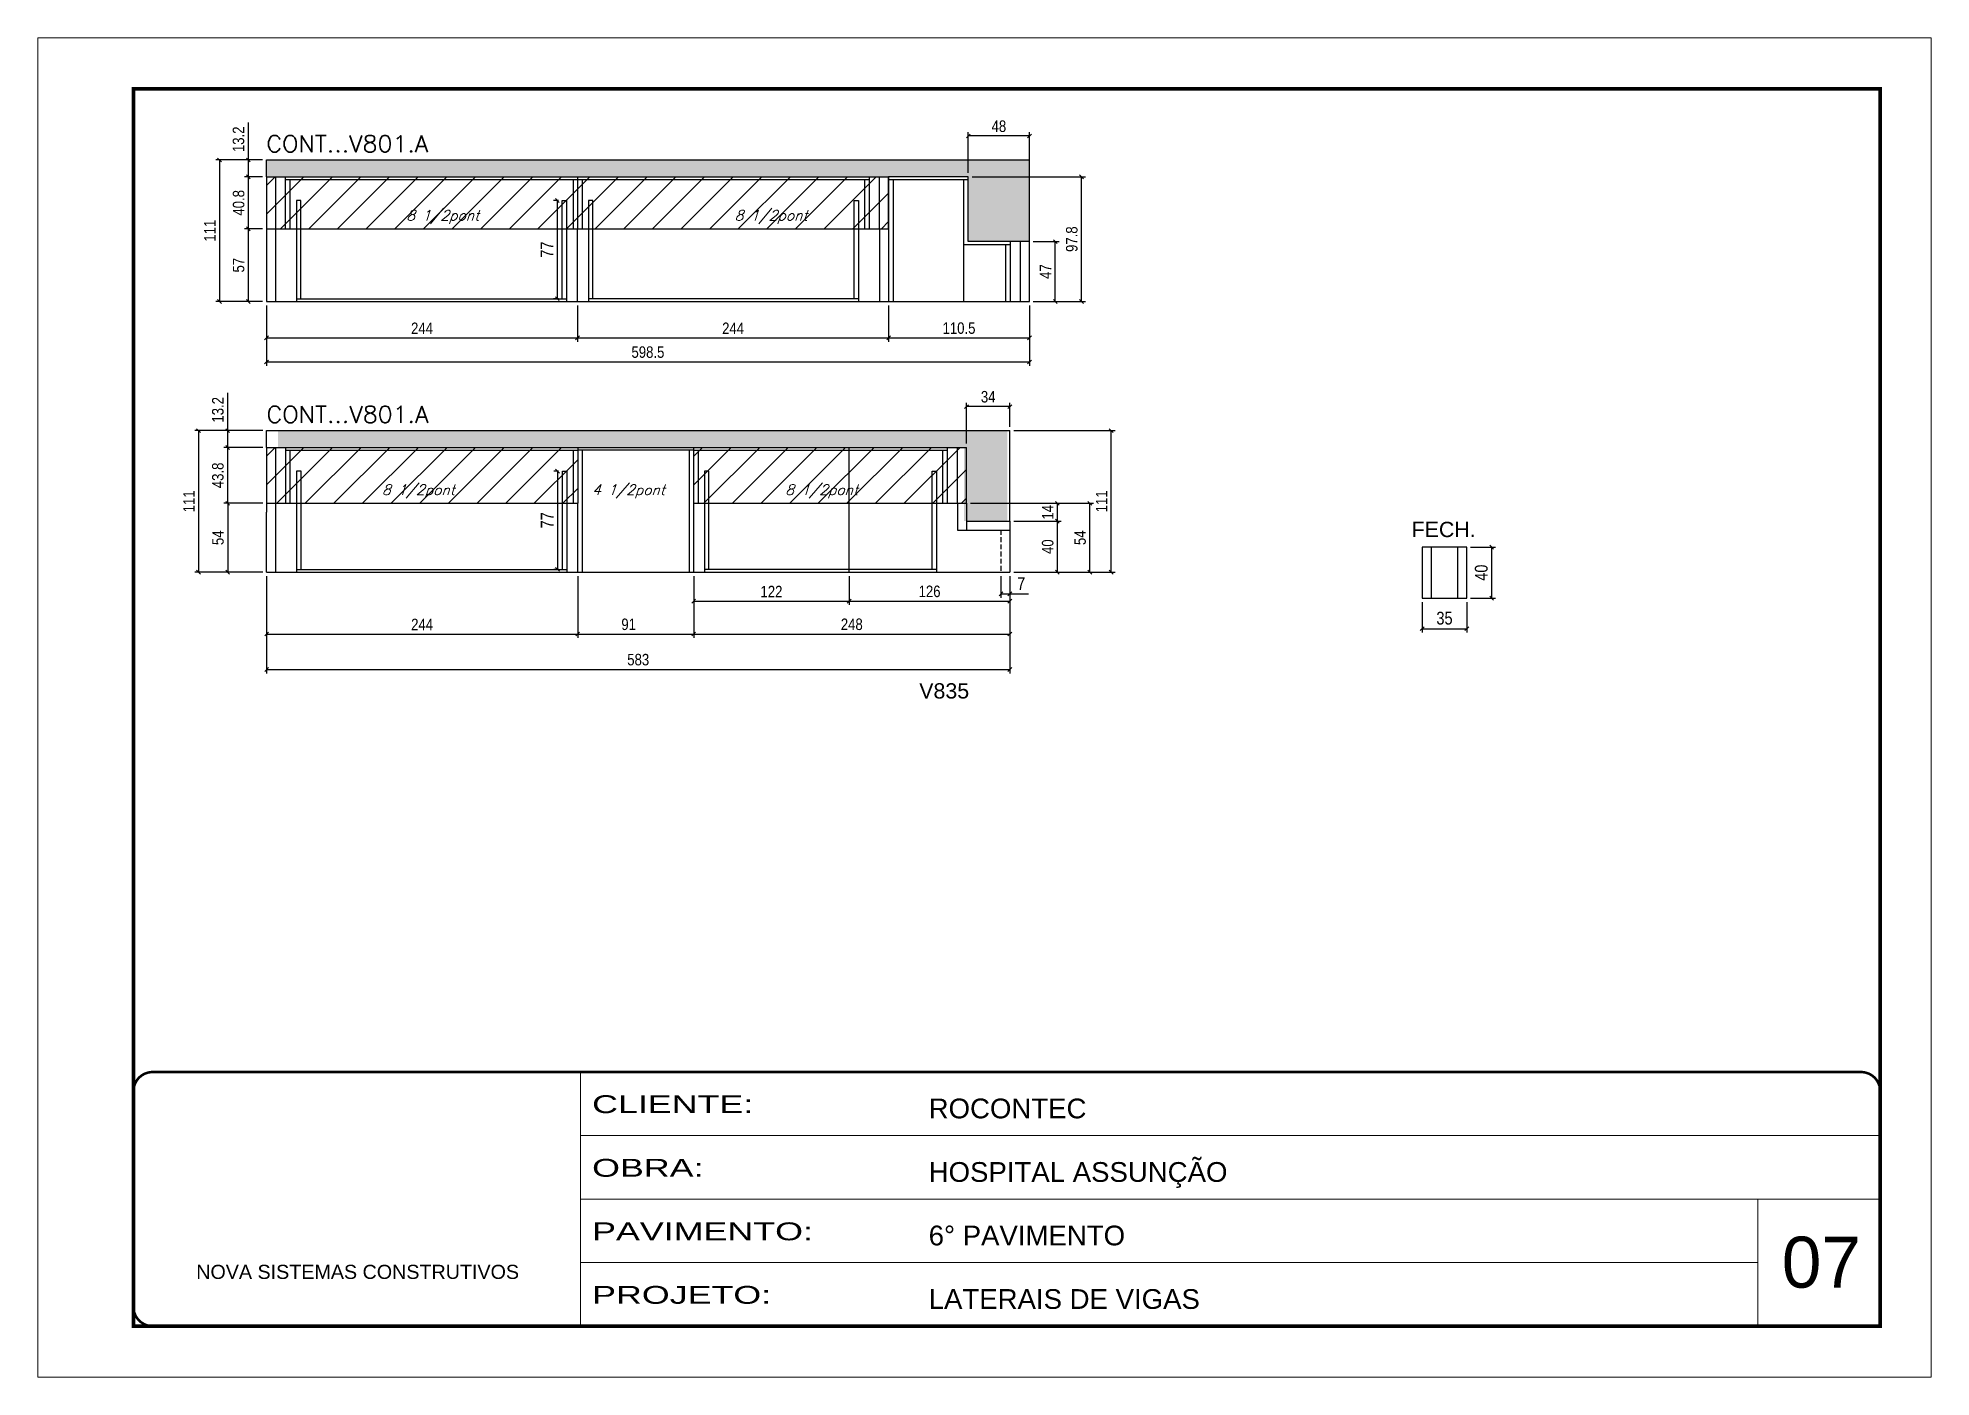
# Model space of a CAD drawing. Extents: x -20960 to -5926, y -2106 to 21915.
# Drawn here: x -9023 to -7538, y 19717 to 20767 of the extents above; entities that cross this region are included whole.
import ezdxf

# ---------------------------------------------------------------- set-up
doc = ezdxf.new("R2010")
doc.units = 0
for name, pattern in [('CONTINUO', [0]), ('DASHED', [0.75, 0.5, -0.25]), ('HIDDEN', [0.375, 0.25, -0.125])]:
    doc.linetypes.add(name, pattern=pattern)
for name, color, linetype in [('5', 5, 'Continuous'), ('COTA', 241, 'Continuous'), ('Painéis', 200, 'Continuous'), ('Reaproveitamento', 251, 'Continuous'), ('SARR_2.2x7', 40, 'Continuous'), ('SARR_3.5x7', 81, 'Continuous'), ('texto', 7, 'Continuous')]:
    doc.layers.add(name, color=color, linetype=linetype)
for name, color, linetype, lineweight in [('CARIMBO', 255, 'Continuous', 9), ('Folhas', 255, 'Continuous', 9), ('SARRAFO DE PRESSAO', 251, 'DASHED', 9), ('Texto Seção', 7, 'Continuous', 15)]:
    doc.layers.add(name, color=color, linetype=linetype, lineweight=lineweight)
doc.styles.add('ARIAL', font='arial.ttf')
doc.styles.add('COTA TECNICA', font='techl___.ttf', dxfattribs={"height": 10})
doc.styles.add('COTA TECNICA-50', font='techl___.ttf', dxfattribs={"height": 9})
doc.styles.add('REGUA-120', font='ROMANS.shx', dxfattribs={"height": 15})
doc.styles.add('Romans', font='romans.shx')
doc.styles.get("Standard").update_dxf_attribs({"font": 'arial.ttf'})
doc.styles.add('Tecnologia', font='')
doc.styles.get('Tecnologia').set_extended_font_data('Forgotten Futurist')
doc.dimstyles.new('COTA PAINEL-50', dxfattribs={"dimtxt": 9, "dimasz": 3, "dimexe": 3, "dimexo": 3, "dimgap": 3, "dimtad": 1, "dimdec": 1, "dimzin": 12, "dimdsep": 46, "dimtxsty": 'COTA TECNICA-50', "dimblk1": 'OBLIQUE', "dimblk2": 'OBLIQUE', "dimsah": 1, "dimcen": 0.9, "dimclrd": 4, "dimclre": 4, "dimclrt": 240, "dimadec": 1, "dimazin": 3, "dimtfac": 1, "dimtdec": 1, "dimtmove": 0, "dimatfit": 3, "dimfxl": 1, "dimtolj": 1, "dimtzin": 12, "dimarcsym": 0})
doc.dimstyles.new('PAINEL', dxfattribs={"dimtxt": 10, "dimasz": 3, "dimexe": 3, "dimexo": 3, "dimgap": 3, "dimtad": 1, "dimdec": 1, "dimzin": 12, "dimdsep": 46, "dimtxsty": 'COTA TECNICA', "dimblk1": 'OBLIQUE', "dimblk2": 'OBLIQUE', "dimsah": 1, "dimcen": 0.9, "dimclrd": 4, "dimclre": 4, "dimclrt": 240, "dimadec": 1, "dimazin": 3, "dimtfac": 1, "dimtdec": 1, "dimtmove": 0, "dimatfit": 3, "dimfxl": 1, "dimtolj": 1, "dimtzin": 12, "dimarcsym": 0})

msp = doc.modelspace()

# ---------------------------------------------------------------- texts
at = {"layer": '5', "color": 7, "linetype": 'Continuous'}
msp.add_text('FECH. ', height=12, rotation=359.99996, dxfattribs=at).set_placement((-7945.98, 20375.42))
at = {"layer": '5', "linetype": 'Continuous'}
msp.add_text('V835', height=12, rotation=0.00004, dxfattribs=at).set_placement((-8332.19, 20248.86))
at = {"layer": 'CARIMBO', "style": 'ARIAL'}
msp.add_text('07', height=40, dxfattribs=at).set_placement((-7655.64, 19786.96))
at = {"layer": 'texto', "color": 2, "char_height": 8, "attachment_point": 5, "style": 'Romans'}
for s, insert in [('{\\Q19;\\C256;8 1/2pont}', (-8705.93, 20626.39)), ('{\\Q19;\\C256;8 1/2pont}', (-8448.4, 20626.39)), ('{\\Q19;\\C256;8 1/2pont}', (-8725.04, 20411.22)), ('{\\Q19;\\C256;4 1/2pont}', (-8560.24, 20411.22)), ('{\\Q19;\\C256;8 1/2pont}', (-8408.75, 20411.22))]:
    msp.add_mtext(s, dxfattribs=dict(at, insert=insert))
at = {"layer": 'Texto Seção', "style": 'REGUA-120', "width": 1.05}
for p in [(-8844.23, 20677.27), (-8844.09, 20465.1)]:
    msp.add_text('CONT...V801.A', height=13, dxfattribs=at).set_placement(p)

# ---------------------------------------------------------------- blocks, each defined once
blk = doc.blocks.new('9999999999')
at = {"color": 30, "linetype": 'CONTINUO'}
for p, q in [((98564.6, 34230.2), (98564.6, 34429.4)), ((98564.6, 34379.6), (99584, 34379.6)), ((98564.6, 34329.8), (99488, 34329.8)), ((99584, 34329.8), (99488, 34329.8)), ((99488, 34329.8), (99488, 34230.2)), ((98564.6, 34280), (99488, 34280))]:
    blk.add_line(p, q, dxfattribs=at)
at = {"color": 30, "linetype": 'CONTINUO', "const_width": 2}
blk.add_lwpolyline([(99584, 34230.2), (99584, 34414.4, 0.414214), (99569, 34429.4), (98229, 34429.4, 0.414214), (98214, 34414.4), (98214, 34245.2, 0.414214), (98229, 34230.2), (99584, 34230.2)], format="xyb", dxfattribs=at)
at = {"layer": 'Folhas'}
blk.add_lwpolyline([(98139, 34190.2), (99624, 34190.2), (99624, 35240.2), (98139, 35240.2)], close=True, dxfattribs=at)
at = {"layer": 'Folhas', "color": 30, "const_width": 3}
blk.add_lwpolyline([(98214, 34230.2), (99584, 34230.2), (99584, 35200.2), (98214, 35200.2)], close=True, dxfattribs=at)
at = {"color": 7, "linetype": 'Continuous', "ltscale": 5, "style": 'ARIAL'}
for s, height, p in [('ROCONTEC', 15.48, (98837.7, 34393.1)), ('HOSPITAL ASSUNÇÃO', 15.483, (98837.7, 34343.3)), ('6° PAVIMENTO', 15.483, (98837.7, 34293.5)), ('NOVA SISTEMAS CONSTRUTIVOS', 11.059, (98263.2, 34267.2)), ('LATERAIS DE VIGAS', 15.483, (98837.7, 34243.7))]:
    blk.add_text(s, height=height, dxfattribs=at).set_placement(p)
at = {"layer": 'Folhas', "color": 7, "style": 'Tecnologia', "width": 1.5}
for s, p in [('CLIENTE:', (98573.7, 34397.2)), ('OBRA:', (98573.7, 34347.3)), ('PAVIMENTO:', (98573.7, 34297.5)), ('PROJETO:', (98573.7, 34247.7))]:
    blk.add_text(s, height=14, dxfattribs=at).set_placement(p)
blk = doc.blocks.new('_Oblique')
at = {"color": 0, "linetype": 'ByBlock', "lineweight": -2}
blk.add_line((-0.5, -0.5), (0.5, 0.5), dxfattribs=at)
blk = doc.blocks.new('*D514')
at = {"layer": 'COTA', "color": 4, "lineweight": -2, "transparency": 16777216}
for p, q in [((-8844.2, 20557.1), (-8844.2, 20528.6)), ((-8600.2, 20557.1), (-8600.2, 20528.6)), ((-8844.2, 20531.6), (-8600.2, 20531.6))]:
    blk.add_line(p, q, dxfattribs=at)
at = {"layer": 'Defpoints', "color": 0, "transparency": 16777216}
for p in [(-8844.2, 20560.1), (-8600.2, 20560.1), (-8600.2, 20531.6)]:
    blk.add_point(p, dxfattribs=at)
at = {"layer": 'COTA', "color": 4, "lineweight": -2, "transparency": 16777216, "xscale": 3, "yscale": 3, "zscale": 3, "rotation": 180}
blk.add_blockref('_Oblique', (-8844.2, 20531.6), dxfattribs=at)
at = {"layer": 'COTA', "color": 4, "lineweight": -2, "transparency": 16777216, "xscale": 3, "yscale": 3, "zscale": 3}
blk.add_blockref('_Oblique', (-8600.2, 20531.6), dxfattribs=at)
at = {"layer": 'COTA', "color": 240, "transparency": 16777216, "insert": (-8722.2, 20539.1), "char_height": 9, "attachment_point": 5, "style": 'COTA TECNICA-50'}
blk.add_mtext('\\A1;244', dxfattribs=at)
blk = doc.blocks.new('*D515')
at = {"layer": 'COTA', "color": 4, "lineweight": -2, "transparency": 16777216}
for p, q in [((-8600.2, 20557.1), (-8600.2, 20528.6)), ((-8356.2, 20557.1), (-8356.2, 20528.6)), ((-8600.2, 20531.6), (-8356.2, 20531.6))]:
    blk.add_line(p, q, dxfattribs=at)
at = {"layer": 'Defpoints', "color": 0, "transparency": 16777216}
for p in [(-8600.2, 20560.1), (-8356.2, 20560.1), (-8356.2, 20531.6)]:
    blk.add_point(p, dxfattribs=at)
at = {"layer": 'COTA', "color": 4, "lineweight": -2, "transparency": 16777216, "xscale": 3, "yscale": 3, "zscale": 3, "rotation": 180}
blk.add_blockref('_Oblique', (-8600.2, 20531.6), dxfattribs=at)
at = {"layer": 'COTA', "color": 4, "lineweight": -2, "transparency": 16777216, "xscale": 3, "yscale": 3, "zscale": 3}
blk.add_blockref('_Oblique', (-8356.2, 20531.6), dxfattribs=at)
at = {"layer": 'COTA', "color": 240, "transparency": 16777216, "insert": (-8478.2, 20539.1), "char_height": 9, "attachment_point": 5, "style": 'COTA TECNICA-50'}
blk.add_mtext('\\A1;244', dxfattribs=at)
blk = doc.blocks.new('*D542')
at = {"layer": 'COTA', "color": 4, "lineweight": -2, "ltscale": 25, "transparency": 16777216}
for p, q in [((-8615.2, 20639.3), (-8619.1, 20639.3)), ((-8616.1, 20639.3), (-8616.1, 20562.3)), ((-8615.2, 20562.3), (-8619.1, 20562.3))]:
    blk.add_line(p, q, dxfattribs=at)
at = {"layer": 'Defpoints', "color": 0, "ltscale": 25, "transparency": 16777216}
for p in [(-8612.2, 20639.3), (-8616.1, 20562.3), (-8612.2, 20562.3)]:
    blk.add_point(p, dxfattribs=at)
at = {"layer": 'COTA', "color": 4, "lineweight": -2, "ltscale": 25, "transparency": 16777216, "xscale": 3, "yscale": 3, "zscale": 3}
for p, rotation in [((-8616.1, 20639.3), 90), ((-8616.1, 20562.3), 270)]:
    blk.add_blockref('_Oblique', p, dxfattribs=dict(at, rotation=rotation))
at = {"layer": 'COTA', "color": 240, "ltscale": 25, "transparency": 16777216, "insert": (-8624.1, 20600.8), "char_height": 10, "attachment_point": 5, "rotation": 90, "style": 'COTA TECNICA'}
blk.add_mtext('\\A1;77', dxfattribs=at)
blk = doc.blocks.new('*D516')
at = {"layer": 'COTA', "color": 4, "lineweight": -2, "transparency": 16777216}
for p, q in [((-8844.1, 20344.9), (-8844.1, 20296.4)), ((-8600.1, 20344.9), (-8600.1, 20296.4)), ((-8844.1, 20299.4), (-8600.1, 20299.4))]:
    blk.add_line(p, q, dxfattribs=at)
at = {"layer": 'Defpoints', "color": 0, "transparency": 16777216}
for p in [(-8844.1, 20347.9), (-8600.1, 20347.9), (-8600.1, 20299.4)]:
    blk.add_point(p, dxfattribs=at)
at = {"layer": 'COTA', "color": 4, "lineweight": -2, "transparency": 16777216, "xscale": 3, "yscale": 3, "zscale": 3, "rotation": 180}
blk.add_blockref('_Oblique', (-8844.1, 20299.4), dxfattribs=at)
at = {"layer": 'COTA', "color": 4, "lineweight": -2, "transparency": 16777216, "xscale": 3, "yscale": 3, "zscale": 3}
blk.add_blockref('_Oblique', (-8600.1, 20299.4), dxfattribs=at)
at = {"layer": 'COTA', "color": 240, "transparency": 16777216, "insert": (-8722.1, 20306.9), "char_height": 9, "attachment_point": 5, "style": 'COTA TECNICA-50'}
blk.add_mtext('\\A1;244', dxfattribs=at)
blk = doc.blocks.new('*D517')
at = {"layer": 'COTA', "color": 4, "lineweight": -2, "transparency": 16777216}
for p, q in [((-8509.1, 20344.9), (-8509.1, 20296.4)), ((-8261.1, 20344.9), (-8261.1, 20296.4)), ((-8509.1, 20299.4), (-8261.1, 20299.4))]:
    blk.add_line(p, q, dxfattribs=at)
at = {"layer": 'Defpoints', "color": 0, "transparency": 16777216}
for p in [(-8509.1, 20347.9), (-8261.1, 20347.9), (-8261.1, 20299.4)]:
    blk.add_point(p, dxfattribs=at)
at = {"layer": 'COTA', "color": 4, "lineweight": -2, "transparency": 16777216, "xscale": 3, "yscale": 3, "zscale": 3, "rotation": 180}
blk.add_blockref('_Oblique', (-8509.1, 20299.4), dxfattribs=at)
at = {"layer": 'COTA', "color": 4, "lineweight": -2, "transparency": 16777216, "xscale": 3, "yscale": 3, "zscale": 3}
blk.add_blockref('_Oblique', (-8261.1, 20299.4), dxfattribs=at)
at = {"layer": 'COTA', "color": 240, "transparency": 16777216, "insert": (-8385.1, 20307), "char_height": 9, "attachment_point": 5, "style": 'COTA TECNICA-50'}
blk.add_mtext('\\A1;248', dxfattribs=at)
blk = doc.blocks.new('*D543')
at = {"layer": 'COTA', "color": 4, "lineweight": -2, "ltscale": 25, "transparency": 16777216}
for p, q in [((-8615.1, 20427.1), (-8618.9, 20427.1)), ((-8615.9, 20427.1), (-8615.9, 20350.1)), ((-8615.1, 20350.1), (-8618.9, 20350.1))]:
    blk.add_line(p, q, dxfattribs=at)
at = {"layer": 'Defpoints', "color": 0, "ltscale": 25, "transparency": 16777216}
for p in [(-8612.1, 20427.1), (-8615.9, 20350.1), (-8612.1, 20350.1)]:
    blk.add_point(p, dxfattribs=at)
at = {"layer": 'COTA', "color": 4, "lineweight": -2, "ltscale": 25, "transparency": 16777216, "xscale": 3, "yscale": 3, "zscale": 3}
for p, rotation in [((-8615.9, 20427.1), 90), ((-8615.9, 20350.1), 270)]:
    blk.add_blockref('_Oblique', p, dxfattribs=dict(at, rotation=rotation))
at = {"layer": 'COTA', "color": 240, "ltscale": 25, "transparency": 16777216, "insert": (-8624, 20388.6), "char_height": 10, "attachment_point": 5, "rotation": 90, "style": 'COTA TECNICA'}
blk.add_mtext('\\A1;77', dxfattribs=at)
blk = doc.blocks.new('*D544')
at = {"layer": 'COTA', "color": 4, "lineweight": -2, "transparency": 16777216}
for p, q in [((-8844.2, 20557.1), (-8844.2, 20509.7)), ((-8245.7, 20557.1), (-8245.7, 20509.7)), ((-8844.2, 20512.7), (-8245.7, 20512.7))]:
    blk.add_line(p, q, dxfattribs=at)
at = {"layer": 'Defpoints', "color": 0, "transparency": 16777216}
for p in [(-8844.2, 20560.1), (-8245.7, 20560.1), (-8245.7, 20512.7)]:
    blk.add_point(p, dxfattribs=at)
at = {"layer": 'COTA', "color": 4, "lineweight": -2, "transparency": 16777216, "xscale": 3, "yscale": 3, "zscale": 3, "rotation": 180}
blk.add_blockref('_Oblique', (-8844.2, 20512.7), dxfattribs=at)
at = {"layer": 'COTA', "color": 4, "lineweight": -2, "transparency": 16777216, "xscale": 3, "yscale": 3, "zscale": 3}
blk.add_blockref('_Oblique', (-8245.7, 20512.7), dxfattribs=at)
at = {"layer": 'COTA', "color": 240, "transparency": 16777216, "insert": (-8545, 20520.4), "char_height": 9, "attachment_point": 5, "style": 'COTA TECNICA-50'}
blk.add_mtext('\\A1;598.5', dxfattribs=at)
blk = doc.blocks.new('*D545')
at = {"layer": 'COTA', "color": 4, "lineweight": -2, "transparency": 16777216}
for p, q in [((-8356.2, 20557.1), (-8356.2, 20528.6)), ((-8245.7, 20557.1), (-8245.7, 20528.6)), ((-8356.2, 20531.6), (-8245.7, 20531.6))]:
    blk.add_line(p, q, dxfattribs=at)
at = {"layer": 'Defpoints', "color": 0, "transparency": 16777216}
for p in [(-8356.2, 20560.1), (-8245.7, 20560.1), (-8245.7, 20531.6)]:
    blk.add_point(p, dxfattribs=at)
at = {"layer": 'COTA', "color": 4, "lineweight": -2, "transparency": 16777216, "xscale": 3, "yscale": 3, "zscale": 3, "rotation": 180}
blk.add_blockref('_Oblique', (-8356.2, 20531.6), dxfattribs=at)
at = {"layer": 'COTA', "color": 4, "lineweight": -2, "transparency": 16777216, "xscale": 3, "yscale": 3, "zscale": 3}
blk.add_blockref('_Oblique', (-8245.7, 20531.6), dxfattribs=at)
at = {"layer": 'COTA', "color": 240, "transparency": 16777216, "insert": (-8301, 20539.2), "char_height": 9, "attachment_point": 5, "style": 'COTA TECNICA-50'}
blk.add_mtext('\\A1;110.5', dxfattribs=at)
blk = doc.blocks.new('*D546')
at = {"layer": 'COTA', "color": 4, "lineweight": -2, "transparency": 16777216}
for p, q in [((-8290.7, 20657.9), (-8201.9, 20657.9)), ((-8204.9, 20560.1), (-8204.9, 20657.9)), ((-8242.7, 20560.1), (-8201.9, 20560.1))]:
    blk.add_line(p, q, dxfattribs=at)
at = {"layer": 'Defpoints', "color": 0, "transparency": 16777216}
for p in [(-8293.7, 20657.9), (-8204.9, 20657.9), (-8245.7, 20560.1)]:
    blk.add_point(p, dxfattribs=at)
at = {"layer": 'COTA', "color": 4, "lineweight": -2, "transparency": 16777216, "xscale": 3, "yscale": 3, "zscale": 3}
for p, rotation in [((-8204.9, 20657.9), 90), ((-8204.9, 20560.1), 270)]:
    blk.add_blockref('_Oblique', p, dxfattribs=dict(at, rotation=rotation))
at = {"layer": 'COTA', "color": 240, "transparency": 16777216, "insert": (-8212.5, 20609), "char_height": 9, "attachment_point": 5, "rotation": 90, "style": 'COTA TECNICA-50'}
blk.add_mtext('\\A1;97.8', dxfattribs=at)
blk = doc.blocks.new('*D547')
at = {"layer": 'COTA', "color": 4, "lineweight": -2, "transparency": 16777216}
for p, q in [((-8847.1, 20445.7), (-8877.6, 20445.7)), ((-8874.6, 20401.9), (-8874.6, 20445.7)), ((-8847.1, 20401.9), (-8877.6, 20401.9))]:
    blk.add_line(p, q, dxfattribs=at)
at = {"layer": 'Defpoints', "color": 0, "transparency": 16777216}
for p in [(-8874.6, 20445.7), (-8844.1, 20445.7), (-8844.1, 20401.9)]:
    blk.add_point(p, dxfattribs=at)
at = {"layer": 'COTA', "color": 4, "lineweight": -2, "transparency": 16777216, "xscale": 3, "yscale": 3, "zscale": 3}
for p, rotation in [((-8874.6, 20445.7), 90), ((-8874.6, 20401.9), 270)]:
    blk.add_blockref('_Oblique', p, dxfattribs=dict(at, rotation=rotation))
at = {"layer": 'COTA', "color": 240, "transparency": 16777216, "insert": (-8882.3, 20423.8), "char_height": 9, "attachment_point": 5, "rotation": 90, "style": 'COTA TECNICA-50'}
blk.add_mtext('\\A1;43.8', dxfattribs=at)
blk = doc.blocks.new('*D548')
at = {"layer": 'COTA', "color": 4, "lineweight": -2, "transparency": 16777216}
for p, q in [((-8847.2, 20617.1), (-8861.4, 20617.1)), ((-8858.4, 20560.1), (-8858.4, 20617.1)), ((-8847.2, 20560.1), (-8861.4, 20560.1))]:
    blk.add_line(p, q, dxfattribs=at)
at = {"layer": 'Defpoints', "color": 0, "transparency": 16777216}
for p in [(-8858.4, 20617.1), (-8844.2, 20617.1), (-8844.2, 20560.1)]:
    blk.add_point(p, dxfattribs=at)
at = {"layer": 'COTA', "color": 4, "lineweight": -2, "transparency": 16777216, "xscale": 3, "yscale": 3, "zscale": 3}
for p, rotation in [((-8858.4, 20617.1), 90), ((-8858.4, 20560.1), 270)]:
    blk.add_blockref('_Oblique', p, dxfattribs=dict(at, rotation=rotation))
at = {"layer": 'COTA', "color": 240, "transparency": 16777216, "insert": (-8866, 20588.6), "char_height": 9, "attachment_point": 5, "rotation": 90, "style": 'COTA TECNICA-50'}
blk.add_mtext('\\A1;57', dxfattribs=at)
blk = doc.blocks.new('*D549')
at = {"layer": 'COTA', "color": 4, "lineweight": -2, "transparency": 16777216}
for p, q in [((-8847.2, 20657.9), (-8861.4, 20657.9)), ((-8858.4, 20617.1), (-8858.4, 20657.9)), ((-8847.2, 20617.1), (-8861.4, 20617.1))]:
    blk.add_line(p, q, dxfattribs=at)
at = {"layer": 'Defpoints', "color": 0, "transparency": 16777216}
for p in [(-8858.4, 20657.9), (-8844.2, 20657.9), (-8844.2, 20617.1)]:
    blk.add_point(p, dxfattribs=at)
at = {"layer": 'COTA', "color": 4, "lineweight": -2, "transparency": 16777216, "xscale": 3, "yscale": 3, "zscale": 3}
for p, rotation in [((-8858.4, 20657.9), 90), ((-8858.4, 20617.1), 270)]:
    blk.add_blockref('_Oblique', p, dxfattribs=dict(at, rotation=rotation))
at = {"layer": 'COTA', "color": 240, "transparency": 16777216, "insert": (-8866, 20637.5), "char_height": 9, "attachment_point": 5, "rotation": 90, "style": 'COTA TECNICA-50'}
blk.add_mtext('\\A1;40.8', dxfattribs=at)
blk = doc.blocks.new('*D550')
at = {"layer": 'COTA', "color": 4, "lineweight": -2, "transparency": 16777216}
for p, q in [((-8858.4, 20671.1), (-8858.4, 20700.6)), ((-8847.2, 20671.1), (-8861.4, 20671.1)), ((-8847.2, 20657.9), (-8861.4, 20657.9)), ((-8858.4, 20657.9), (-8858.4, 20671.1))]:
    blk.add_line(p, q, dxfattribs=at)
at = {"layer": 'Defpoints', "color": 0, "transparency": 16777216}
for p in [(-8858.4, 20671.1), (-8844.2, 20671.1), (-8844.2, 20657.9)]:
    blk.add_point(p, dxfattribs=at)
at = {"layer": 'COTA', "color": 4, "lineweight": -2, "transparency": 16777216, "xscale": 3, "yscale": 3, "zscale": 3}
for p, rotation in [((-8858.4, 20671.1), 90), ((-8858.4, 20657.9), 270)]:
    blk.add_blockref('_Oblique', p, dxfattribs=dict(at, rotation=rotation))
at = {"layer": 'COTA', "color": 240, "transparency": 16777216, "insert": (-8866.1, 20687.3), "char_height": 9, "attachment_point": 5, "rotation": 90, "style": 'COTA TECNICA-50'}
blk.add_mtext('\\A1;13.2', dxfattribs=at)
blk = doc.blocks.new('*D522')
at = {"layer": 'COTA', "color": 4, "lineweight": -2, "transparency": 16777216}
for p, q in [((-8847.2, 20671.1), (-8884, 20671.1)), ((-8881, 20671.1), (-8881, 20560.1)), ((-8847.2, 20560.1), (-8884, 20560.1))]:
    blk.add_line(p, q, dxfattribs=at)
at = {"layer": 'Defpoints', "color": 0, "transparency": 16777216}
for p in [(-8844.2, 20671.1), (-8881, 20560.1), (-8844.2, 20560.1)]:
    blk.add_point(p, dxfattribs=at)
at = {"layer": 'COTA', "color": 4, "lineweight": -2, "transparency": 16777216, "xscale": 3, "yscale": 3, "zscale": 3}
for p, rotation in [((-8881, 20671.1), 90), ((-8881, 20560.1), 270)]:
    blk.add_blockref('_Oblique', p, dxfattribs=dict(at, rotation=rotation))
at = {"layer": 'COTA', "color": 240, "transparency": 16777216, "insert": (-8888.6, 20615.6), "char_height": 9, "attachment_point": 5, "rotation": 90, "style": 'COTA TECNICA-50'}
blk.add_mtext('\\A1;111', dxfattribs=at)
blk = doc.blocks.new('*D551')
at = {"layer": 'COTA', "color": 4, "lineweight": -2, "transparency": 16777216}
for p, q in [((-8242.7, 20607.1), (-8222.5, 20607.1)), ((-8225.5, 20560.1), (-8225.5, 20607.1)), ((-8242.7, 20560.1), (-8222.5, 20560.1))]:
    blk.add_line(p, q, dxfattribs=at)
at = {"layer": 'Defpoints', "color": 0, "transparency": 16777216}
for p in [(-8245.7, 20607.1), (-8225.5, 20607.1), (-8245.7, 20560.1)]:
    blk.add_point(p, dxfattribs=at)
at = {"layer": 'COTA', "color": 4, "lineweight": -2, "transparency": 16777216, "xscale": 3, "yscale": 3, "zscale": 3}
for p, rotation in [((-8225.5, 20607.1), 90), ((-8225.5, 20560.1), 270)]:
    blk.add_blockref('_Oblique', p, dxfattribs=dict(at, rotation=rotation))
at = {"layer": 'COTA', "color": 240, "transparency": 16777216, "insert": (-8233.1, 20583.6), "char_height": 9, "attachment_point": 5, "rotation": 90, "style": 'COTA TECNICA-50'}
blk.add_mtext('\\A1;47', dxfattribs=at)
blk = doc.blocks.new('*D523')
at = {"layer": 'COTA', "color": 4, "lineweight": -2, "transparency": 16777216}
for p, q in [((-8293.7, 20660.9), (-8293.7, 20692.9)), ((-8245.7, 20689.9), (-8293.7, 20689.9)), ((-8245.7, 20610.1), (-8245.7, 20692.9))]:
    blk.add_line(p, q, dxfattribs=at)
at = {"layer": 'Defpoints', "color": 0, "transparency": 16777216}
for p in [(-8293.7, 20689.9), (-8293.7, 20657.9), (-8245.7, 20607.1)]:
    blk.add_point(p, dxfattribs=at)
at = {"layer": 'COTA', "color": 4, "lineweight": -2, "transparency": 16777216, "xscale": 3, "yscale": 3, "zscale": 3, "rotation": 180}
blk.add_blockref('_Oblique', (-8293.7, 20689.9), dxfattribs=at)
at = {"layer": 'COTA', "color": 4, "lineweight": -2, "transparency": 16777216, "xscale": 3, "yscale": 3, "zscale": 3}
blk.add_blockref('_Oblique', (-8245.7, 20689.9), dxfattribs=at)
at = {"layer": 'COTA', "color": 240, "transparency": 16777216, "insert": (-8269.7, 20697.5), "char_height": 9, "attachment_point": 5, "style": 'COTA TECNICA-50'}
blk.add_mtext('\\A1;48', dxfattribs=at)
blk = doc.blocks.new('*D560')
at = {"layer": 'COTA', "color": 4, "lineweight": -2, "transparency": 16777216}
for p, q in [((-8844.1, 20344.9), (-8844.1, 20268.6)), ((-8261.1, 20344.9), (-8261.1, 20268.6)), ((-8844.1, 20271.6), (-8261.1, 20271.6))]:
    blk.add_line(p, q, dxfattribs=at)
at = {"layer": 'Defpoints', "color": 0, "transparency": 16777216}
for p in [(-8844.1, 20347.9), (-8261.1, 20347.9), (-8261.1, 20271.6)]:
    blk.add_point(p, dxfattribs=at)
at = {"layer": 'COTA', "color": 4, "lineweight": -2, "transparency": 16777216, "xscale": 3, "yscale": 3, "zscale": 3, "rotation": 180}
blk.add_blockref('_Oblique', (-8844.1, 20271.6), dxfattribs=at)
at = {"layer": 'COTA', "color": 4, "lineweight": -2, "transparency": 16777216, "xscale": 3, "yscale": 3, "zscale": 3}
blk.add_blockref('_Oblique', (-8261.1, 20271.6), dxfattribs=at)
at = {"layer": 'COTA', "color": 240, "transparency": 16777216, "insert": (-8552.6, 20279.3), "char_height": 9, "attachment_point": 5, "style": 'COTA TECNICA-50'}
blk.add_mtext('\\A1;583', dxfattribs=at)
blk = doc.blocks.new('*D525')
at = {"layer": 'COTA', "color": 4, "lineweight": -2, "transparency": 16777216}
for p, q in [((-8600.1, 20344.9), (-8600.1, 20296.4)), ((-8509.1, 20344.9), (-8509.1, 20296.4)), ((-8600.1, 20299.4), (-8509.1, 20299.4))]:
    blk.add_line(p, q, dxfattribs=at)
at = {"layer": 'Defpoints', "color": 0, "transparency": 16777216}
for p in [(-8600.1, 20347.9), (-8509.1, 20347.9), (-8509.1, 20299.4)]:
    blk.add_point(p, dxfattribs=at)
at = {"layer": 'COTA', "color": 4, "lineweight": -2, "transparency": 16777216, "xscale": 3, "yscale": 3, "zscale": 3, "rotation": 180}
blk.add_blockref('_Oblique', (-8600.1, 20299.4), dxfattribs=at)
at = {"layer": 'COTA', "color": 4, "lineweight": -2, "transparency": 16777216, "xscale": 3, "yscale": 3, "zscale": 3}
blk.add_blockref('_Oblique', (-8509.1, 20299.4), dxfattribs=at)
at = {"layer": 'COTA', "color": 240, "transparency": 16777216, "insert": (-8560.1, 20307), "char_height": 9, "attachment_point": 5, "style": 'COTA TECNICA-50'}
blk.add_mtext('\\A1;91', dxfattribs=at)
blk = doc.blocks.new('*D527')
at = {"layer": 'COTA', "color": 4, "lineweight": -2, "transparency": 16777216}
for p, q in [((-8295.1, 20448.7), (-8295.1, 20480.7)), ((-8261.1, 20461.9), (-8261.1, 20480.7)), ((-8261.1, 20477.7), (-8295.1, 20477.7))]:
    blk.add_line(p, q, dxfattribs=at)
at = {"layer": 'Defpoints', "color": 0, "transparency": 16777216}
for p in [(-8295.1, 20477.7), (-8261.1, 20458.9), (-8295.1, 20445.7)]:
    blk.add_point(p, dxfattribs=at)
at = {"layer": 'COTA', "color": 4, "lineweight": -2, "transparency": 16777216, "xscale": 3, "yscale": 3, "zscale": 3, "rotation": 180}
blk.add_blockref('_Oblique', (-8295.1, 20477.7), dxfattribs=at)
at = {"layer": 'COTA', "color": 4, "lineweight": -2, "transparency": 16777216, "xscale": 3, "yscale": 3, "zscale": 3}
blk.add_blockref('_Oblique', (-8261.1, 20477.7), dxfattribs=at)
at = {"layer": 'COTA', "color": 240, "transparency": 16777216, "insert": (-8278.1, 20485.4), "char_height": 9, "attachment_point": 5, "style": 'COTA TECNICA-50'}
blk.add_mtext('\\A1;34', dxfattribs=at)
blk = doc.blocks.new('*D586')
at = {"layer": 'COTA', "color": 4, "lineweight": -2, "transparency": 16777216}
for p, q in [((-8874.6, 20458.9), (-8874.6, 20488.4)), ((-8847.1, 20458.9), (-8877.6, 20458.9)), ((-8874.6, 20445.7), (-8874.6, 20458.9)), ((-8847.1, 20445.7), (-8877.6, 20445.7))]:
    blk.add_line(p, q, dxfattribs=at)
at = {"layer": 'Defpoints', "color": 0, "transparency": 16777216}
for p in [(-8874.6, 20458.9), (-8844.1, 20458.9), (-8844.1, 20445.7)]:
    blk.add_point(p, dxfattribs=at)
at = {"layer": 'COTA', "color": 4, "lineweight": -2, "transparency": 16777216, "xscale": 3, "yscale": 3, "zscale": 3}
for p, rotation in [((-8874.6, 20458.9), 90), ((-8874.6, 20445.7), 270)]:
    blk.add_blockref('_Oblique', p, dxfattribs=dict(at, rotation=rotation))
at = {"layer": 'COTA', "color": 240, "transparency": 16777216, "insert": (-8882.3, 20475.2), "char_height": 9, "attachment_point": 5, "rotation": 90, "style": 'COTA TECNICA-50'}
blk.add_mtext('\\A1;13.2', dxfattribs=at)
blk = doc.blocks.new('*D587')
at = {"layer": 'COTA', "color": 4, "lineweight": -2, "transparency": 16777216}
for p, q in [((-8847.1, 20458.9), (-8900.5, 20458.9)), ((-8897.5, 20458.9), (-8897.5, 20347.9)), ((-8847.1, 20347.9), (-8900.5, 20347.9))]:
    blk.add_line(p, q, dxfattribs=at)
at = {"layer": 'Defpoints', "color": 0, "transparency": 16777216}
for p in [(-8844.1, 20458.9), (-8897.5, 20347.9), (-8844.1, 20347.9)]:
    blk.add_point(p, dxfattribs=at)
at = {"layer": 'COTA', "color": 4, "lineweight": -2, "transparency": 16777216, "xscale": 3, "yscale": 3, "zscale": 3}
for p, rotation in [((-8897.5, 20458.9), 90), ((-8897.5, 20347.9), 270)]:
    blk.add_blockref('_Oblique', p, dxfattribs=dict(at, rotation=rotation))
at = {"layer": 'COTA', "color": 240, "transparency": 16777216, "insert": (-8905, 20403.4), "char_height": 9, "attachment_point": 5, "rotation": 90, "style": 'COTA TECNICA-50'}
blk.add_mtext('\\A1;111', dxfattribs=at)
blk = doc.blocks.new('*D528')
at = {"layer": 'COTA', "color": 4, "lineweight": -2, "transparency": 16777216}
for p, q in [((-8847.1, 20401.9), (-8877.6, 20401.9)), ((-8874.6, 20401.9), (-8874.6, 20347.9)), ((-8847.1, 20347.9), (-8877.6, 20347.9))]:
    blk.add_line(p, q, dxfattribs=at)
at = {"layer": 'Defpoints', "color": 0, "transparency": 16777216}
for p in [(-8844.1, 20401.9), (-8874.6, 20347.9), (-8844.1, 20347.9)]:
    blk.add_point(p, dxfattribs=at)
at = {"layer": 'COTA', "color": 4, "lineweight": -2, "transparency": 16777216, "xscale": 3, "yscale": 3, "zscale": 3}
for p, rotation in [((-8874.6, 20401.9), 90), ((-8874.6, 20347.9), 270)]:
    blk.add_blockref('_Oblique', p, dxfattribs=dict(at, rotation=rotation))
at = {"layer": 'COTA', "color": 240, "transparency": 16777216, "insert": (-8882.2, 20374.9), "char_height": 9, "attachment_point": 5, "rotation": 90, "style": 'COTA TECNICA-50'}
blk.add_mtext('\\A1;54', dxfattribs=at)
blk = doc.blocks.new('*D529')
at = {"layer": 'COTA', "color": 4, "lineweight": -2, "transparency": 16777216}
for p, q in [((-8292.1, 20401.9), (-8220.9, 20401.9)), ((-8223.9, 20401.9), (-8223.9, 20387.9)), ((-8258.1, 20387.9), (-8220.9, 20387.9))]:
    blk.add_line(p, q, dxfattribs=at)
at = {"layer": 'Defpoints', "color": 0, "transparency": 16777216}
for p in [(-8295.1, 20401.9), (-8261.1, 20387.9), (-8223.9, 20387.9)]:
    blk.add_point(p, dxfattribs=at)
at = {"layer": 'COTA', "color": 4, "lineweight": -2, "transparency": 16777216, "xscale": 3, "yscale": 3, "zscale": 3}
for p, rotation in [((-8223.9, 20401.9), 90), ((-8223.9, 20387.9), 270)]:
    blk.add_blockref('_Oblique', p, dxfattribs=dict(at, rotation=rotation))
at = {"layer": 'COTA', "color": 240, "transparency": 16777216, "insert": (-8231.4, 20394.9), "char_height": 9, "attachment_point": 5, "rotation": 90, "style": 'COTA TECNICA-50'}
blk.add_mtext('\\A1;14', dxfattribs=at)
blk = doc.blocks.new('*D588')
at = {"layer": 'COTA', "color": 4, "lineweight": -2, "transparency": 16777216}
for p, q in [((-8258.1, 20387.9), (-8220.9, 20387.9)), ((-8223.9, 20387.9), (-8223.9, 20347.9)), ((-8258.1, 20347.9), (-8220.9, 20347.9))]:
    blk.add_line(p, q, dxfattribs=at)
at = {"layer": 'Defpoints', "color": 0, "transparency": 16777216}
for p in [(-8261.1, 20387.9), (-8261.1, 20347.9), (-8223.9, 20347.9)]:
    blk.add_point(p, dxfattribs=at)
at = {"layer": 'COTA', "color": 4, "lineweight": -2, "transparency": 16777216, "xscale": 3, "yscale": 3, "zscale": 3}
for p, rotation in [((-8223.9, 20387.9), 90), ((-8223.9, 20347.9), 270)]:
    blk.add_blockref('_Oblique', p, dxfattribs=dict(at, rotation=rotation))
at = {"layer": 'COTA', "color": 240, "transparency": 16777216, "insert": (-8231.4, 20367.9), "char_height": 9, "attachment_point": 5, "rotation": 90, "style": 'COTA TECNICA-50'}
blk.add_mtext('\\A1;40', dxfattribs=at)
blk = doc.blocks.new('*D530')
at = {"layer": 'COTA', "color": 4, "lineweight": -2, "transparency": 16777216}
for p, q in [((-8292.1, 20401.9), (-8195.4, 20401.9)), ((-8198.4, 20347.9), (-8198.4, 20401.9)), ((-8258.1, 20347.9), (-8195.4, 20347.9))]:
    blk.add_line(p, q, dxfattribs=at)
at = {"layer": 'Defpoints', "color": 0, "transparency": 16777216}
for p in [(-8295.1, 20401.9), (-8198.4, 20401.9), (-8261.1, 20347.9)]:
    blk.add_point(p, dxfattribs=at)
at = {"layer": 'COTA', "color": 4, "lineweight": -2, "transparency": 16777216, "xscale": 3, "yscale": 3, "zscale": 3}
for p, rotation in [((-8198.4, 20401.9), 90), ((-8198.4, 20347.9), 270)]:
    blk.add_blockref('_Oblique', p, dxfattribs=dict(at, rotation=rotation))
at = {"layer": 'COTA', "color": 240, "transparency": 16777216, "insert": (-8206, 20374.9), "char_height": 9, "attachment_point": 5, "rotation": 90, "style": 'COTA TECNICA-50'}
blk.add_mtext('\\A1;54', dxfattribs=at)
blk = doc.blocks.new('*D589')
at = {"layer": 'COTA', "color": 4, "lineweight": -2, "transparency": 16777216}
for p, q in [((-8258.1, 20458.9), (-8178.6, 20458.9)), ((-8181.6, 20347.9), (-8181.6, 20458.9)), ((-8258.1, 20347.9), (-8178.6, 20347.9))]:
    blk.add_line(p, q, dxfattribs=at)
at = {"layer": 'Defpoints', "color": 0, "transparency": 16777216}
for p in [(-8261.1, 20458.9), (-8181.6, 20458.9), (-8261.1, 20347.9)]:
    blk.add_point(p, dxfattribs=at)
at = {"layer": 'COTA', "color": 4, "lineweight": -2, "transparency": 16777216, "xscale": 3, "yscale": 3, "zscale": 3}
for p, rotation in [((-8181.6, 20458.9), 90), ((-8181.6, 20347.9), 270)]:
    blk.add_blockref('_Oblique', p, dxfattribs=dict(at, rotation=rotation))
at = {"layer": 'COTA', "color": 240, "transparency": 16777216, "insert": (-8189.1, 20403.4), "char_height": 9, "attachment_point": 5, "rotation": 90, "style": 'COTA TECNICA-50'}
blk.add_mtext('\\A1;111', dxfattribs=at)
blk = doc.blocks.new('*D590')
at = {"layer": 'COTA', "color": 4, "lineweight": -2, "transparency": 16777216}
for p, q in [((-8509.1, 20344.9), (-8509.1, 20322.2)), ((-8387.1, 20344.9), (-8387.1, 20322.2)), ((-8509.1, 20325.2), (-8387.1, 20325.2))]:
    blk.add_line(p, q, dxfattribs=at)
at = {"layer": 'Defpoints', "color": 0, "transparency": 16777216}
for p in [(-8509.1, 20347.9), (-8387.1, 20347.9), (-8387.1, 20325.2)]:
    blk.add_point(p, dxfattribs=at)
at = {"layer": 'COTA', "color": 4, "lineweight": -2, "transparency": 16777216, "xscale": 3, "yscale": 3, "zscale": 3, "rotation": 180}
blk.add_blockref('_Oblique', (-8509.1, 20325.2), dxfattribs=at)
at = {"layer": 'COTA', "color": 4, "lineweight": -2, "transparency": 16777216, "xscale": 3, "yscale": 3, "zscale": 3}
blk.add_blockref('_Oblique', (-8387.1, 20325.2), dxfattribs=at)
at = {"layer": 'COTA', "color": 240, "transparency": 16777216, "insert": (-8448.1, 20332.7), "char_height": 9, "attachment_point": 5, "style": 'COTA TECNICA-50'}
blk.add_mtext('\\A1;122', dxfattribs=at)
blk = doc.blocks.new('*D531')
at = {"layer": 'COTA', "color": 4, "lineweight": -2, "transparency": 16777216}
for p, q in [((-8387.1, 20344.9), (-8387.1, 20322.2)), ((-8261.1, 20344.9), (-8261.1, 20322.2)), ((-8387.1, 20325.2), (-8261.1, 20325.2))]:
    blk.add_line(p, q, dxfattribs=at)
at = {"layer": 'Defpoints', "color": 0, "transparency": 16777216}
for p in [(-8387.1, 20347.9), (-8261.1, 20347.9), (-8261.1, 20325.2)]:
    blk.add_point(p, dxfattribs=at)
at = {"layer": 'COTA', "color": 4, "lineweight": -2, "transparency": 16777216, "xscale": 3, "yscale": 3, "zscale": 3, "rotation": 180}
blk.add_blockref('_Oblique', (-8387.1, 20325.2), dxfattribs=at)
at = {"layer": 'COTA', "color": 4, "lineweight": -2, "transparency": 16777216, "xscale": 3, "yscale": 3, "zscale": 3}
blk.add_blockref('_Oblique', (-8261.1, 20325.2), dxfattribs=at)
at = {"layer": 'COTA', "color": 240, "transparency": 16777216, "insert": (-8324.1, 20332.8), "char_height": 9, "attachment_point": 5, "style": 'COTA TECNICA-50'}
blk.add_mtext('\\A1;126', dxfattribs=at)
blk = doc.blocks.new('*D1681')
at = {"layer": 'COTA', "color": 4, "lineweight": -2, "ltscale": 25, "transparency": 16777216}
for p, q in [((-8268.1, 20344.9), (-8268.1, 20327.9)), ((-8261.1, 20344.9), (-8261.1, 20327.9)), ((-8268.1, 20330.9), (-8261.1, 20330.9)), ((-8261.1, 20330.9), (-8246.4, 20330.9))]:
    blk.add_line(p, q, dxfattribs=at)
at = {"layer": 'Defpoints', "color": 0, "ltscale": 25, "transparency": 16777216}
for p in [(-8268.1, 20347.9), (-8261.1, 20347.9), (-8261.1, 20330.9)]:
    blk.add_point(p, dxfattribs=at)
at = {"layer": 'COTA', "color": 4, "lineweight": -2, "ltscale": 25, "transparency": 16777216, "xscale": 3, "yscale": 3, "zscale": 3, "rotation": 180}
blk.add_blockref('_Oblique', (-8268.1, 20330.9), dxfattribs=at)
at = {"layer": 'COTA', "color": 4, "lineweight": -2, "ltscale": 25, "transparency": 16777216, "xscale": 3, "yscale": 3, "zscale": 3}
blk.add_blockref('_Oblique', (-8261.1, 20330.9), dxfattribs=at)
at = {"layer": 'COTA', "color": 240, "ltscale": 25, "transparency": 16777216, "insert": (-8252.2, 20339), "char_height": 10, "attachment_point": 5, "style": 'COTA TECNICA'}
blk.add_mtext('\\A1;7', dxfattribs=at)
blk = doc.blocks.new('*D1687')
at = {"layer": 'COTA', "color": 4, "lineweight": -2, "ltscale": 25, "transparency": 16777216}
for p, q in [((-7937.7, 20324.5), (-7937.7, 20300.6)), ((-7902.7, 20324.5), (-7902.7, 20300.6)), ((-7937.7, 20303.6), (-7902.7, 20303.6))]:
    blk.add_line(p, q, dxfattribs=at)
at = {"layer": 'Defpoints', "color": 0, "ltscale": 25, "transparency": 16777216}
for p in [(-7937.7, 20327.5), (-7902.7, 20327.5), (-7902.7, 20303.6)]:
    blk.add_point(p, dxfattribs=at)
at = {"layer": 'COTA', "color": 4, "lineweight": -2, "ltscale": 25, "transparency": 16777216, "xscale": 3, "yscale": 3, "zscale": 3, "rotation": 180}
blk.add_blockref('_Oblique', (-7937.7, 20303.6), dxfattribs=at)
at = {"layer": 'COTA', "color": 4, "lineweight": -2, "ltscale": 25, "transparency": 16777216, "xscale": 3, "yscale": 3, "zscale": 3}
blk.add_blockref('_Oblique', (-7902.7, 20303.6), dxfattribs=at)
at = {"layer": 'COTA', "color": 240, "ltscale": 25, "transparency": 16777216, "insert": (-7920.2, 20311.8), "char_height": 10, "attachment_point": 5, "style": 'COTA TECNICA'}
blk.add_mtext('\\A1;35', dxfattribs=at)
blk = doc.blocks.new('*D1688')
at = {"layer": 'COTA', "color": 4, "lineweight": -2, "ltscale": 25, "transparency": 16777216}
for p, q in [((-7899.7, 20367.5), (-7880.2, 20367.5)), ((-7883.2, 20367.5), (-7883.2, 20327.5)), ((-7899.7, 20327.5), (-7880.2, 20327.5))]:
    blk.add_line(p, q, dxfattribs=at)
at = {"layer": 'Defpoints', "color": 0, "ltscale": 25, "transparency": 16777216}
for p in [(-7902.7, 20367.5), (-7902.7, 20327.5), (-7883.2, 20327.5)]:
    blk.add_point(p, dxfattribs=at)
at = {"layer": 'COTA', "color": 4, "lineweight": -2, "ltscale": 25, "transparency": 16777216, "xscale": 3, "yscale": 3, "zscale": 3}
for p, rotation in [((-7883.2, 20367.5), 90), ((-7883.2, 20327.5), 270)]:
    blk.add_blockref('_Oblique', p, dxfattribs=dict(at, rotation=rotation))
at = {"layer": 'COTA', "color": 240, "ltscale": 25, "transparency": 16777216, "insert": (-7891.3, 20347.5), "char_height": 10, "attachment_point": 5, "rotation": 90, "style": 'COTA TECNICA'}
blk.add_mtext('\\A1;40', dxfattribs=at)

# ---------------------------------------------------------------- dimensions: what is measured, and where the dimension line sits
at = {"layer": 'COTA'}
for base, p1, p2, picture, middle in [((-8293.73, 20689.87), (-8245.73, 20607.12), (-8293.73, 20657.92), '*D523', (-8269.73, 20697.46)), ((-8245.73, 20512.73), (-8844.23, 20560.12), (-8245.73, 20560.12), '*D544', (-8544.98, 20520.35)), ((-8245.73, 20531.55), (-8356.23, 20560.12), (-8245.73, 20560.12), '*D545', (-8300.98, 20539.15)), ((-8295.09, 20477.7), (-8261.09, 20458.94), (-8295.09, 20445.74), '*D527', (-8278.09, 20485.39)), ((-8261.09, 20271.62), (-8844.09, 20347.94), (-8261.09, 20347.94), '*D560', (-8552.59, 20279.34)), ((-8387.06, 20325.17), (-8509.06, 20347.94), (-8387.06, 20347.94), '*D590', (-8448.06, 20332.72)), ((-8261.09, 20325.17), (-8387.06, 20347.94), (-8261.09, 20347.94), '*D531', (-8324.07, 20332.76))]:
    dim = msp.add_linear_dim(base=base, p1=p1, p2=p2, dimstyle='COTA PAINEL-50', dxfattribs=at)
    dim.commit()
    dim.dimension.update_dxf_attribs({"geometry": picture, "text_midpoint": middle})
for base, p1, p2, picture, middle in [((-8858.44, 20671.12), (-8844.23, 20657.92), (-8844.23, 20671.12), '*D550', (-8866.13, 20687.35)), ((-8881.05, 20560.12), (-8844.23, 20671.12), (-8844.23, 20560.12), '*D522', (-8888.6, 20615.62)), ((-8858.44, 20657.92), (-8844.23, 20617.12), (-8844.23, 20657.92), '*D549', (-8866.05, 20637.52)), ((-8204.91, 20657.92), (-8245.73, 20560.12), (-8293.73, 20657.92), '*D546', (-8212.5, 20609.02)), ((-8858.44, 20617.12), (-8844.23, 20560.12), (-8844.23, 20617.12), '*D548', (-8866.03, 20588.62)), ((-8225.54, 20607.12), (-8245.73, 20560.12), (-8245.73, 20607.12), '*D551', (-8233.11, 20583.62)), ((-8874.55, 20458.94), (-8844.09, 20445.74), (-8844.09, 20458.94), '*D586', (-8882.25, 20475.17)), ((-8897.49, 20347.94), (-8844.09, 20458.94), (-8844.09, 20347.94), '*D587', (-8905.05, 20403.44)), ((-8181.55, 20458.94), (-8261.09, 20347.94), (-8261.09, 20458.94), '*D589', (-8189.1, 20403.44)), ((-8874.55, 20445.74), (-8844.09, 20401.94), (-8844.09, 20445.74), '*D547', (-8882.27, 20423.84)), ((-8874.55, 20347.94), (-8844.09, 20401.94), (-8844.09, 20347.94), '*D528', (-8882.15, 20374.94)), ((-8198.42, 20401.94), (-8261.09, 20347.94), (-8295.09, 20401.94), '*D530', (-8206.02, 20374.94)), ((-8223.85, 20347.94), (-8261.09, 20387.94), (-8261.09, 20347.94), '*D588', (-8231.45, 20367.94))]:
    dim = msp.add_linear_dim(base=base, p1=p1, p2=p2, angle=90, dimstyle='COTA PAINEL-50', dxfattribs=at)
    dim.commit()
    dim.dimension.update_dxf_attribs({"geometry": picture, "text_midpoint": middle})
at = {"layer": 'COTA', "ltscale": 25}
for base, p1, p2, picture, middle in [((-8616.06, 20562.32), (-8612.23, 20639.32), (-8612.23, 20562.32), '*D542', (-8624.13, 20600.82)), ((-8615.91, 20350.14), (-8612.09, 20427.14), (-8612.09, 20350.14), '*D543', (-8623.99, 20388.64)), ((-7883.21, 20327.48), (-7902.69, 20367.48), (-7902.69, 20327.48), '*D1688', (-7891.31, 20347.48))]:
    dim = msp.add_linear_dim(base=base, p1=p1, p2=p2, angle=90, dimstyle='PAINEL', dxfattribs=at)
    dim.commit()
    dim.dimension.update_dxf_attribs({"geometry": picture, "text_midpoint": middle})
at = {"layer": 'COTA'}
for base, p1, p2, picture, middle in [((-8600.23, 20531.55), (-8844.23, 20560.12), (-8600.23, 20560.12), '*D514', (-8722.23, 20539.12)), ((-8356.23, 20531.55), (-8600.23, 20560.12), (-8356.23, 20560.12), '*D515', (-8478.23, 20539.12)), ((-8600.09, 20299.38), (-8844.09, 20347.94), (-8600.09, 20347.94), '*D516', (-8722.09, 20306.95)), ((-8261.09, 20299.38), (-8509.06, 20347.94), (-8261.09, 20347.94), '*D517', (-8385.07, 20306.97))]:
    dim = msp.add_linear_dim(base=base, p1=p1, p2=p2, dimstyle='COTA PAINEL-50', override={"dimtmove": 1}, dxfattribs=at)
    dim.commit()
    dim.dimension.update_dxf_attribs({"geometry": picture, "text_midpoint": middle})
dim = msp.add_linear_dim(base=(-8223.85, 20387.94), p1=(-8295.09, 20401.94), p2=(-8261.09, 20387.94), angle=90, dimstyle='COTA PAINEL-50', dxfattribs=at)
dim.commit()
dim.dimension.update_dxf_attribs({"geometry": '*D529', "text_midpoint": (-8223.85, 20394.94), "dimtype": 160})
dim = msp.add_linear_dim(base=(-8509.06, 20299.38), p1=(-8600.09, 20347.94), p2=(-8509.06, 20347.94), dimstyle='COTA PAINEL-50', dxfattribs=at)
dim.commit()
dim.dimension.update_dxf_attribs({"geometry": '*D525', "text_midpoint": (-8560.07, 20299.38), "dimtype": 160})
at = {"layer": 'COTA', "ltscale": 25}
for base, p1, p2, picture, middle in [((-8261.09, 20330.94), (-8268.09, 20347.94), (-8261.09, 20347.94), '*D1681', (-8252.22, 20339.01)), ((-7902.69, 20303.55), (-7937.69, 20327.48), (-7902.69, 20327.48), '*D1687', (-7920.19, 20311.77))]:
    dim = msp.add_linear_dim(base=base, p1=p1, p2=p2, dimstyle='PAINEL', dxfattribs=at)
    dim.commit()
    dim.dimension.update_dxf_attribs({"geometry": picture, "text_midpoint": middle})

# ---------------------------------------------------------------- hatches: boundary and pattern name
at = {"layer": 'COTA', "linetype": 'ByBlock'}
h = msp.add_hatch(dxfattribs=at)
h.set_pattern_fill('AR-CONC', color=256, scale=0.03)
h.paths.add_polyline_path([(-8245.73, 20671.12), (-8844.23, 20671.12), (-8844.23, 20657.92), (-8356.23, 20657.92), (-8293.73, 20657.92), (-8293.73, 20607.12), (-8245.73, 20607.12)])
h = msp.add_hatch(dxfattribs=at)
h.set_pattern_fill('AR-CONC', color=256, scale=0.03)
h.set_pattern_definition([(50, (-3.356, -212.175), (5.4655401, -0.4781726), [0.5715, -6.2865]), (355, (-3.356, -212.175), (-1.0573026, 5.7317054), [0.4572, -5.0292175]), (100.451445, (-2.901, -212.215), (4.4082374, 5.2535326), [0.4857003, -5.3427073]), (46.1842, (-3.356, -210.651), (8.1323712, -1.2612698), [0.85725, -9.42975]), (96.635558, (-2.6785, -210.756), (7.122124, 7.4227837), [0.7285507, -8.0140682]), (351.18415, (-3.356, -210.651), (7.122124, 7.4227837), [0.685799, -7.543792]), (21, (-2.594, -211.032), (4.5484317, -3.06795595), [0.5715, -6.2865]), (326, (-2.594, -211.032), (1.8540609, 5.525639), [0.4572, -5.0292]), (71.451445, (-2.215, -211.2877), (6.4024926, 2.4576831), [0.4857003, -5.3426981]), (37.5, (-3.3562, -212.175), (0.0926581, 2.53665117), [0, -4.96824, 0, -5.1054, 0, -5.04825]), (7.5, (-3.3562, -212.175), (2.00458988, 3.00541724), [0, -2.91084, 0, -4.85394, 0, -1.92405]), (327.5, (-5.0555, -212.175), (4.06771786, -0.17186232), [0, -1.905, 0, -5.9436, 0, -7.8867]), (317.5, (-5.8175, -212.175), (4.44387544, 0.76279473), [0, -2.4765, 0, -3.94716, 0, -5.6007])])
h.paths.add_polyline_path([(-8263.09, 20458.94), (-8835.09, 20458.94), (-8835.09, 20445.74), (-8359.59, 20445.74), (-8297.09, 20445.74), (-8297.09, 20387.94), (-8263.09, 20387.94)])
at = {"layer": 'Reaproveitamento'}
h = msp.add_hatch(dxfattribs=at)
h.set_pattern_fill('ANSI31', color=256, scale=5)
h.set_pattern_definition([(45, (-4317.095, -1066.572), (-11.22532, 11.22532), [])])
h.paths.add_polyline_path([(-8844.23, 20657.92), (-8844.23, 20617.12), (-8356.23, 20617.12), (-8356.23, 20657.92)])
h = msp.add_hatch(dxfattribs=at)
h.set_pattern_fill('ANSI31', color=256, scale=5)
h.set_pattern_definition([(45, (-4316.952, -1278.747), (-11.22532, 11.22532), [])])
h.paths.add_polyline_path([(-8844.09, 20445.74), (-8844.09, 20401.94), (-8600.09, 20401.94), (-8600.09, 20445.74)])
h = msp.add_hatch(dxfattribs=at)
h.set_pattern_fill('ANSI31', color=256, scale=5)
h.set_pattern_definition([(45, (-3981.927, -1278.747), (-11.22532, 11.22532), [])])
h.paths.add_polyline_path([(-8509.06, 20445.74), (-8509.06, 20401.94), (-8295.09, 20401.94), (-8295.09, 20445.74)])

# ---------------------------------------------------------------- linework, layer by layer
at = {"layer": 'COTA', "linetype": 'ByBlock'}
for p, q in [((-8844.23, 20657.92), (-8844.23, 20671.12)), ((-8844.23, 20671.12), (-8245.73, 20671.12)), ((-8245.73, 20607.12), (-8245.73, 20671.12)), ((-8844.09, 20445.74), (-8844.09, 20458.94)), ((-8844.09, 20458.94), (-8261.09, 20458.94)), ((-8261.09, 20387.94), (-8261.09, 20458.94))]:
    msp.add_line(p, q, dxfattribs=at)
at = {"layer": 'Painéis'}
for p, q in [((-8844.23, 20657.92), (-8844.23, 20560.12)), ((-8844.23, 20657.92), (-8356.23, 20657.92)), ((-8600.23, 20657.92), (-8600.23, 20617.12)), ((-8356.23, 20617.12), (-8356.23, 20657.92)), ((-8844.23, 20617.12), (-8356.23, 20617.12)), ((-8600.23, 20560.12), (-8600.23, 20617.12)), ((-8356.23, 20617.12), (-8356.23, 20560.12)), ((-8844.23, 20560.12), (-8356.23, 20560.12)), ((-8844.09, 20445.74), (-8844.09, 20394.94)), ((-8844.09, 20445.74), (-8295.09, 20445.74)), ((-8600.09, 20445.74), (-8600.09, 20401.94)), ((-8509.06, 20347.94), (-8509.06, 20445.74)), ((-8387.06, 20347.94), (-8387.06, 20445.74)), ((-8295.09, 20401.94), (-8295.09, 20445.74)), ((-8844.09, 20401.94), (-8600.09, 20401.94)), ((-8844.09, 20347.94), (-8844.09, 20394.94)), ((-8600.09, 20347.94), (-8600.09, 20401.94)), ((-8509.06, 20401.94), (-8295.09, 20401.94)), ((-8295.09, 20401.94), (-8295.09, 20387.94)), ((-8295.09, 20387.94), (-8261.09, 20387.94)), ((-8261.09, 20387.94), (-8261.09, 20347.94)), ((-8844.09, 20347.94), (-8261.09, 20347.94))]:
    msp.add_line(p, q, dxfattribs=at)
at = {"layer": 'Painéis', "ltscale": 25}
for p, q in [((-7902.69, 20367.48), (-7937.69, 20367.48)), ((-7937.69, 20367.48), (-7937.69, 20327.48)), ((-7902.69, 20327.48), (-7902.69, 20367.48)), ((-7937.69, 20327.48), (-7902.69, 20327.48))]:
    msp.add_line(p, q, dxfattribs=at)
at = {"layer": 'Painéis'}
msp.add_lwpolyline([(-8356.23, 20657.92), (-8356.23, 20560.12), (-8245.73, 20560.12), (-8245.73, 20607.12), (-8293.73, 20607.12), (-8293.73, 20657.92), (-8356.23, 20657.92)], dxfattribs=at)
at = {"layer": 'SARR_2.2x7', "linetype": 'Continuous'}
for p, q in [((-8837.23, 20657.92), (-8837.23, 20617.12)), ((-8363.23, 20617.12), (-8363.23, 20657.92)), ((-8829.23, 20655.72), (-8600.23, 20655.72)), ((-8600.23, 20655.72), (-8371.23, 20655.72)), ((-8356.23, 20655.72), (-8293.73, 20655.72)), ((-8837.23, 20617.12), (-8837.23, 20560.12)), ((-8363.23, 20617.12), (-8363.23, 20560.12)), ((-8297.23, 20604.92), (-8260.73, 20604.92)), ((-8252.73, 20560.12), (-8252.73, 20607.12)), ((-8837.09, 20445.74), (-8837.09, 20401.94)), ((-8829.09, 20443.54), (-8600.09, 20443.54)), ((-8509.06, 20443.54), (-8600.09, 20443.54)), ((-8509.06, 20443.54), (-8310.09, 20443.54)), ((-8302.09, 20401.94), (-8302.09, 20445.74)), ((-8837.09, 20401.94), (-8837.09, 20347.94)), ((-8302.09, 20401.94), (-8302.09, 20380.94)), ((-8302.09, 20380.94), (-8261.09, 20380.94)), ((-8295.09, 20387.94), (-8295.09, 20380.94))]:
    msp.add_line(p, q, dxfattribs=at)
at = {"layer": 'SARR_2.2x7', "linetype": 'Continuous', "ltscale": 50}
for p, q in [((-8820.73, 20562.32), (-8608.73, 20562.32)), ((-8379.73, 20562.32), (-8591.73, 20562.32)), ((-7930.69, 20367.48), (-7930.69, 20327.48)), ((-7909.69, 20327.48), (-7909.69, 20367.48)), ((-8820.59, 20350.14), (-8608.59, 20350.14)), ((-8318.59, 20350.14), (-8500.59, 20350.14))]:
    msp.add_line(p, q, dxfattribs=at)
at = {"layer": 'SARR_2.2x7', "linetype": 'HIDDEN', "ltscale": 15}
msp.add_line((-8268.09, 20380.94), (-8268.09, 20347.94), dxfattribs=at)
at = {"layer": 'SARR_3.5x7'}
for p, q in [((-8829.23, 20617.12), (-8829.23, 20657.92)), ((-8371.23, 20617.12), (-8371.23, 20657.92)), ((-8825.73, 20617.12), (-8825.73, 20655.72)), ((-8603.73, 20655.72), (-8603.73, 20617.12)), ((-8596.7, 20655.72), (-8596.7, 20617.12)), ((-8374.73, 20617.12), (-8374.73, 20655.72)), ((-8352.7, 20655.72), (-8352.7, 20560.12)), ((-8297.23, 20560.12), (-8297.23, 20655.72)), ((-8264.23, 20560.12), (-8264.23, 20604.92)), ((-8260.73, 20560.12), (-8260.73, 20607.12)), ((-8829.09, 20401.94), (-8829.09, 20445.74)), ((-8825.59, 20401.94), (-8825.59, 20443.54)), ((-8603.59, 20443.54), (-8603.59, 20401.94)), ((-8596.59, 20443.54), (-8596.59, 20347.94)), ((-8512.56, 20443.54), (-8512.56, 20347.94)), ((-8505.56, 20443.54), (-8505.56, 20401.94)), ((-8313.59, 20401.94), (-8313.59, 20443.54)), ((-8310.09, 20401.94), (-8310.09, 20445.74))]:
    msp.add_line(p, q, dxfattribs=at)
for points in [[(-8817.23, 20562.32), (-8817.23, 20639.32), (-8820.73, 20639.32), (-8820.73, 20560.12)], [(-8612.23, 20562.32), (-8612.23, 20639.32), (-8608.73, 20639.32), (-8608.73, 20560.12)], [(-8588.23, 20562.32), (-8588.23, 20639.32), (-8591.73, 20639.32), (-8591.73, 20560.12)], [(-8383.23, 20562.32), (-8383.23, 20639.32), (-8379.73, 20639.32), (-8379.73, 20560.12)], [(-8817.09, 20350.14), (-8817.09, 20427.14), (-8820.59, 20427.14), (-8820.59, 20347.94)], [(-8612.09, 20350.14), (-8612.09, 20427.14), (-8608.59, 20427.14), (-8608.59, 20347.94)], [(-8497.09, 20350.14), (-8497.09, 20427.14), (-8500.59, 20427.14), (-8500.59, 20347.94)], [(-8322.09, 20350.14), (-8322.09, 20427.14), (-8318.59, 20427.14), (-8318.59, 20347.94)]]:
    msp.add_lwpolyline(points, dxfattribs=at)

# ---------------------------------------------------------------- block references
at = {"layer": 'SARRAFO DE PRESSAO', "color": 6, "linetype": 'ByBlock'}
msp.add_blockref('9999999999', (-107162.48, -14473.39), dxfattribs=at)

msp.set_redraw_order([(e.dxf.handle, doc.entitydb.next_handle()) for e in msp.query("TEXT MTEXT ATTDEF DIMENSION ARC_DIMENSION")])  # texts and dimensions are drawn at this point

doc.saveas('drawing.dxf')
